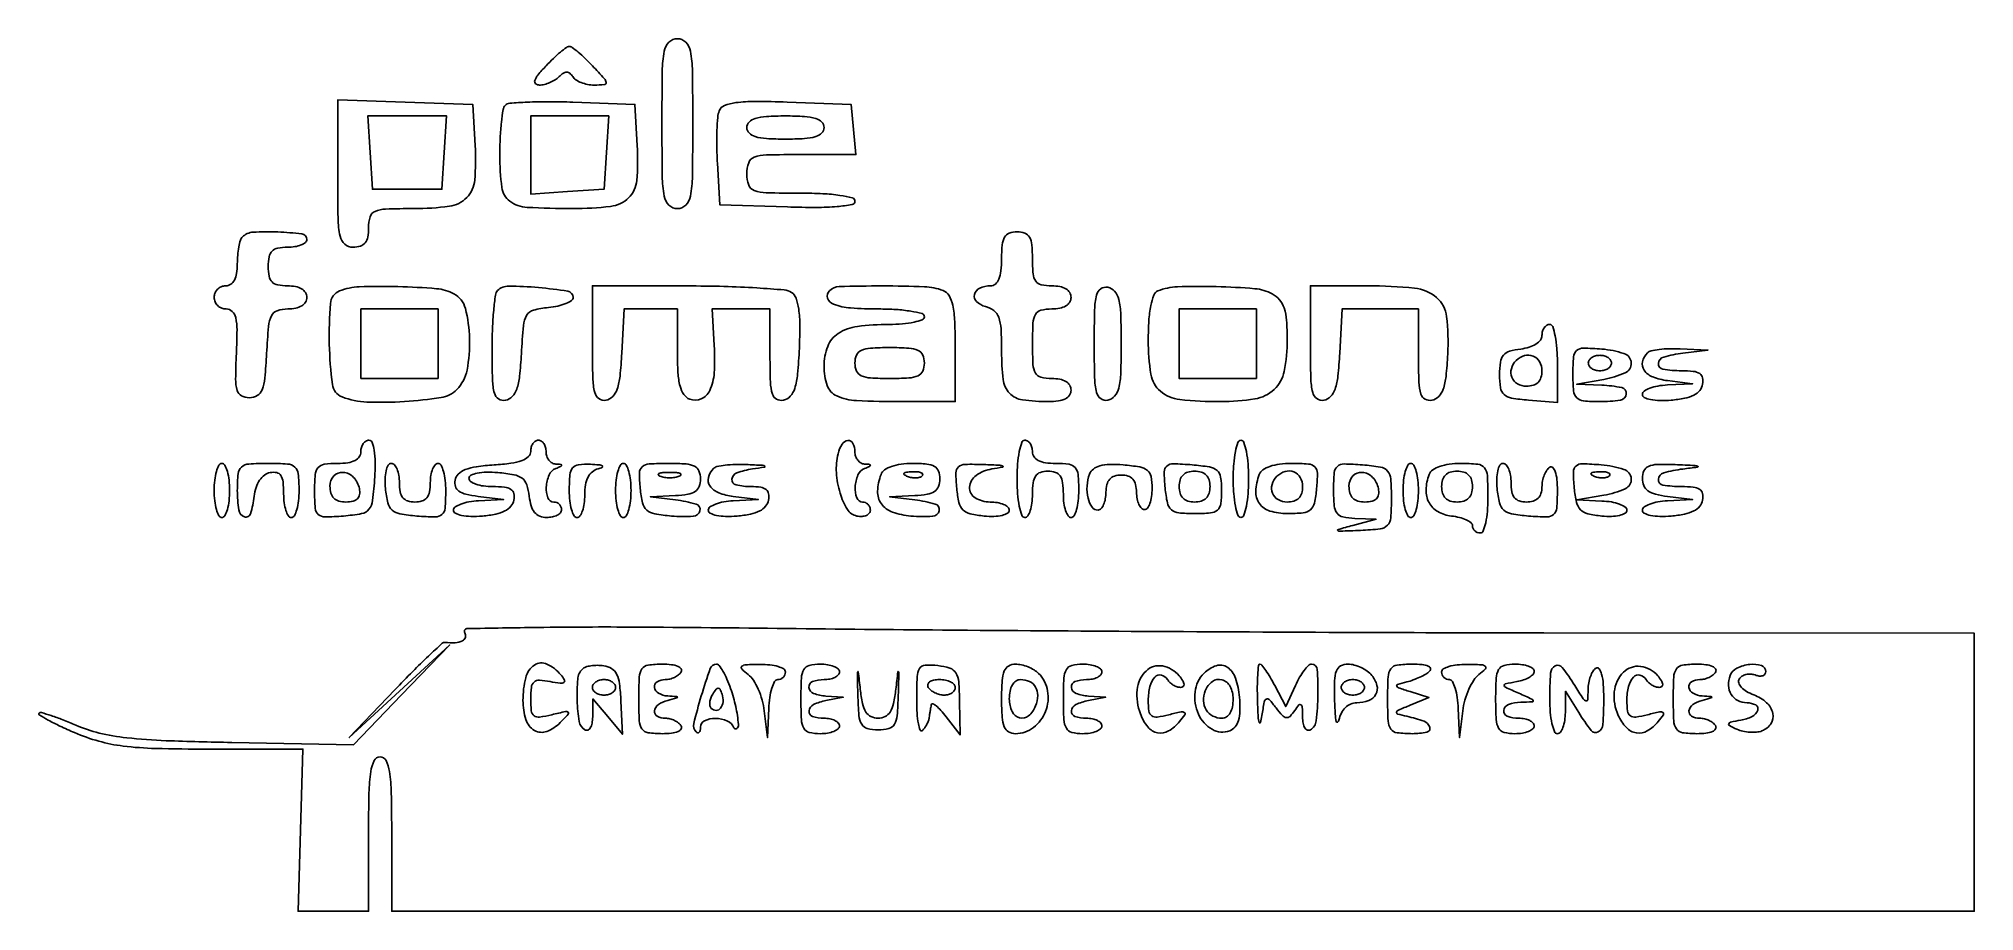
# Model space of a CAD drawing. Extents: x 11 to 262, y 0 to 113.
import ezdxf

# ---------------------------------------------------------------- set-up
doc = ezdxf.new("R2010")
doc.units = 0

msp = doc.modelspace()

# ---------------------------------------------------------------- linework, layer by layer
for points in [[(92, 102, 0.003368), (92.045807, 95.199618, 0.041619), (92.295455, 92.625, 0.151374), (92.904045, 91.456922, 0.200111), (94, 91, 0.200111), (95.095955, 91.456922, 0.151374), (95.704545, 92.625, 0.041619), (95.954193, 95.199618, 0.003368), (96, 102, 0.003368), (95.954193, 108.800382, 0.041619), (95.704545, 111.375, 0.151374), (95.095955, 112.543078, 0.200111), (94, 113, 0.200111), (92.904045, 112.543078, 0.151374), (92.295455, 111.375, 0.041619), (92.045807, 108.800382, 0.003368)], [(77, 109.5, 0.015075), (75.93749, 108.298395, 0.089604), (75.526342, 107.572184, 0.312967), (75.635745, 107.177175, 0.175259), (76.125686, 107, 0.061343), (76.769669, 107.079306, 0.039098), (77.486265, 107.319345, 0.038889), (78.162928, 107.670866, 0.057197), (78.687132, 108.087132, -0.047458), (79.231562, 108.536977, -0.150038), (79.678773, 108.674265, -0.181024), (80.072821, 108.526767, -0.075363), (80.446149, 108.087132, 0.111613), (80.855271, 107.670148, 0.05022), (81.542036, 107.319345, 0.046269), (82.374344, 107.08053, 0.046772), (83.233331, 107, 0.019874), (84.54402, 107.052119, 0.418196), (84.771811, 107.323043, 0.162004), (84.557213, 107.811067, 0.004673), (83, 109.5, 0.01285), (82.05292, 110.457575, 0.01762), (81.149941, 111.265625, 0.014444), (80.370617, 111.877805, 0.160602), (80, 112, 0.160602), (79.629383, 111.877805, 0.014444), (78.850059, 111.265625, 0.01762), (77.94708, 110.457575, 0.01285)], [(50, 95.538933, 0.004123), (50.048039, 89.712639, 0.047582), (50.302417, 87.442367, 0.163976), (50.912216, 86.405727, 0.180422), (52, 86, 0.07578), (52.935258, 86.142566, 0.149477), (53.55, 86.5625, 0.124434), (53.893532, 87.317234, 0.044917), (54, 88.5, -0.071623), (54.206547, 89.934518, -0.22431), (54.837756, 90.643663, -0.093186), (56.204318, 90.94399, -0.007624), (59.877555, 91, 0.032816), (64.473362, 91.301954, 0.168872), (66.719787, 92.431222, 0.173544), (67.747047, 94.690508, 0.035074), (67.805075, 99.168824), (67.5, 104.5), (58.75, 104.788933), (50, 105.077866)], [(71.703816, 104.370483, 0.158083), (71.426706, 103.827415, 0.01231), (71.206746, 102.191299, 0.01584), (71.051266, 100.185088, 0.011418), (71, 97.940322, 0.030982), (71.261257, 93.728146, 0.206335), (72.302024, 91.955296, 0.145853), (74.529156, 91.159141, 0.013415), (80.459343, 91, 0.029247), (85.359647, 91.286882, 0.165931), (87.684377, 92.397894, 0.179733), (88.742589, 94.6431, 0.035499), (88.805075, 99.168824), (88.5, 104.5), (80.453816, 104.787149, 0.008434), (77.319749, 104.846095, 0.012381), (74.564452, 104.783202, 0.007766), (72.286747, 104.639255, 0.17855)], [(99.427436, 103.671498, 0.071804), (99.233926, 102.818352, 0.011301), (99.135457, 101.095148, 0.012353), (99.11541, 99.044271, 0.010507), (99.193204, 96.880801), (99.5, 91.5), (108.25, 91.211067, 0.00848), (111.98604, 91.151104, 0.021152), (114.714001, 91.269049, 0.02115), (116.623525, 91.51442, 0.365228), (117, 91.961067, 0.343827), (116.661805, 92.394737, 0.024704), (115.065579, 92.712895, 0.024728), (112.843917, 92.931089, 0.012114), (110, 93, -0.005599), (105.514401, 93.050231, -0.080329), (103.95, 93.339286, -0.227859), (103.241714, 94.055682, -0.0831), (103, 95.5, -0.083762), (103.243729, 96.944683, -0.227915), (103.956336, 97.661515, -0.0797), (105.531864, 97.950031, -0.005513), (110.063358, 98), (117.126717, 98), (116.813358, 101.25), (116.5, 104.5), (108.234232, 104.790697, 0.007562), (104.060794, 104.874303, 0.03284), (101.591416, 104.724103, 0.060094), (100.106411, 104.35053, 0.212593)], [(113, 101.5, -0.200296), (112.704941, 100.79299, -0.122766), (111.916667, 100.325, -0.058865), (110.460489, 100.069243, -0.014068), (108, 100, -0.014068), (105.539511, 100.069243, -0.058865), (104.083333, 100.325, -0.122766), (103.295059, 100.79299, -0.200296), (103, 101.5, -0.200296), (103.295059, 102.20701, -0.122766), (104.083333, 102.675, -0.058865), (105.539511, 102.930757, -0.014068), (108, 103, -0.014068), (110.460489, 102.930757, -0.058865), (111.916667, 102.675, -0.122766), (112.704941, 102.20701, -0.200296)], [(37.666667, 87.333333, 0.12431), (37.408273, 86.900353, 0.025624), (37.195833, 86.030208, 0.025482), (37.048954, 84.96693, 0.021582), (37, 83.833333, -0.037322), (36.908154, 82.604587, -0.084621), (36.617647, 81.722222, -0.124534), (36.140475, 81.194028, -0.148148), (35.5, 81, 0.099038), (34.927543, 80.885486, 0.097945), (34.440625, 80.559375, 0.097945), (34.114514, 80.072457, 0.099038), (34, 79.5, 0.103967), (34.120312, 78.927645, 0.098974), (34.461922, 78.440625, 0.09671), (34.97226, 78.114245, 0.094319), (35.572501, 78, -0.196866), (36.335313, 77.687547, -0.143449), (36.786248, 76.878196, -0.05758), (36.959165, 75.288287, -0.009898), (36.87865, 72.25, 0.00843), (36.780436, 68.91364, 0.074243), (36.979482, 67.455256, 0.198899), (37.536816, 66.761142, 0.126059), (38.556149, 66.5, 0.135381), (39.573547, 66.780616, 0.166642), (40.206067, 67.528082, 0.069908), (40.568055, 69.057165, 0.010189), (40.799904, 72.25, -0.008804), (41.043611, 75.739968, -0.089936), (41.424136, 77.132687, -0.205726), (42.165509, 77.781479, -0.078437), (43.549904, 78, 0.048995), (44.565701, 78.099778, 0.088614), (45.341651, 78.403055, 0.117293), (45.824615, 78.883589, 0.139495), (46, 79.5, 0.140575), (45.822179, 80.11998, 0.118484), (45.333333, 80.6, 0.088208), (44.543379, 80.90137, 0.04716), (43.5, 81, -0.045527), (42.231486, 81.115743, -0.152009), (41.5, 81.5, -0.152009), (41.115743, 82.231486, -0.045527), (41, 83.5, -0.045527), (41.115743, 84.768514, -0.152009), (41.5, 85.5, -0.152009), (42.231486, 85.884257, -0.045527), (43.5, 86, 0.038131), (44.457356, 86.073116, 0.057076), (45.265625, 86.29375, 0.074992), (45.817169, 86.617064, 0.226478), (46, 87, 0.377276), (45.370796, 87.715187, 0.021944), (42.231565, 87.979059, 0.024868), (39.033881, 87.947891, 0.183501)], [(136, 84.5, -0.026079), (135.918056, 82.929992, -0.071689), (135.647073, 81.857224, -0.120165), (135.190992, 81.231359, -0.177291), (134.559017, 81, 0.10666), (133.169057, 80.700082, 0.230131), (132.486541, 79.878794, 0.269931), (132.760615, 78.947802, 0.126016), (133.899384, 78.316061, -0.09932), (134.993386, 77.782503, -0.14423), (135.624443, 76.921615, -0.074063), (135.92625, 75.41895, -0.012589), (136, 72.490357, 0.029338), (136.213188, 68.860199, 0.160249), (137.03117, 67.100444, 0.171432), (138.700417, 66.234974, 0.034704), (142.081787, 66, 0.035349), (143.358016, 66.09034, 0.083558), (144.263631, 66.378503, 0.125617), (144.801862, 66.855082, 0.150151), (145, 67.5, 0.140575), (144.822179, 68.11998, 0.118484), (144.333333, 68.6, 0.088208), (143.543379, 68.90137, 0.04716), (142.5, 69, -0.058662), (141.093239, 69.165617, -0.210352), (140.388889, 69.7, -0.114574), (140.068074, 70.820113, -0.012699), (140, 73.5, -0.012699), (140.068074, 76.179887, -0.114574), (140.388889, 77.3, -0.210352), (141.093239, 77.834383, -0.058662), (142.5, 78, 0.04716), (143.543379, 78.09863, 0.088208), (144.333333, 78.4, 0.118484), (144.822179, 78.88002, 0.140575), (145, 79.5, 0.140575), (144.822179, 80.11998, 0.118484), (144.333333, 80.6, 0.088208), (143.543379, 80.90137, 0.04716), (142.5, 81, -0.050766), (141.13778, 81.138668, -0.189121), (140.428571, 81.6, -0.13443), (140.084309, 82.534425, -0.021436), (140, 84.5, 0.022514), (139.917816, 86.32428, 0.10769), (139.607143, 87.3125, 0.177212), (139.002462, 87.822713, 0.087745), (138, 88, 0.087745), (136.997538, 87.822713, 0.177212), (136.392857, 87.3125, 0.10769), (136.082184, 86.32428, 0.022514)], [(50.25, 80.337719, 0.284456), (49.059799, 78.715561, 0.025727), (48.916464, 73.463143, 0.025842), (49.314864, 68.219511, 0.27592), (50.581787, 66.606989, 0.081877), (53.780594, 65.948503, 0.02613), (58.655152, 66.010024, 0.022641), (63.386952, 66.533311, 0.158811), (65.428571, 67.571429, 0.15048), (66.759687, 70.087099, 0.05436), (67.083814, 74.163509, 0.054494), (66.539507, 78.078439, 0.211149), (65.065741, 79.964816, 0.103195), (62.801687, 80.629938, 0.013728), (57.796592, 80.893544, 0.014563), (52.785732, 80.873702, 0.087836)], [(70.712768, 80.379435, 0.164916), (70.430819, 79.808218, 0.009587), (70.209376, 77.847212, 0.013716), (70.051822, 75.457831, 0.009604), (70, 72.760009, 0.006662), (70.052457, 68.82293, 0.05845), (70.30129, 67.099778, 0.189095), (70.846823, 66.357752, 0.190019), (71.75, 66.186394, 0.155504), (72.620186, 66.657943, 0.109787), (73.202676, 67.614521, 0.056222), (73.570847, 69.292934, 0.012795), (73.79812, 72.199949, -0.008965), (74.055698, 75.854569, -0.110569), (74.476954, 77.1763, -0.19835), (75.349983, 77.84053, -0.040606), (77.29812, 78.19023, 0.029227), (78.524615, 78.381728, 0.043771), (79.559448, 78.702755, 0.052891), (80.285658, 79.093825, 0.247669), (80.5, 79.5, 0.368682), (79.818585, 80.298511, 0.017077), (76.005071, 80.772916, 0.019586), (72.154986, 80.967312, 0.201846)], [(83, 73.426676, 0.005848), (83.050953, 69.07044, 0.053492), (83.296775, 67.194157, 0.180226), (83.842536, 66.385672, 0.204912), (84.75, 66.186394, 0.156356), (85.621488, 66.660526, 0.10964), (86.203903, 67.623548, 0.055818), (86.571826, 69.316498, 0.012571), (86.799904, 72.259718), (87.099808, 78), (90.549904, 78), (94, 78), (94, 72.468615, 0.01423), (94.07745, 69.747728, 0.04952), (94.350122, 68.01259, 0.085243), (94.841975, 66.925552, 0.153541), (95.600925, 66.322898, 0.197335), (97.098379, 66.357729, 0.183923), (98.195521, 67.43595, 0.092255), (98.774971, 69.74054, 0.030352), (98.780772, 73.250622), (98.5, 78.001243), (102.25, 78.000622), (106, 78), (106, 71.926676, 0.008036), (106.054862, 68.513299, 0.066042), (106.308314, 66.982078, 0.199436), (106.852718, 66.32197, 0.170549), (107.75, 66.186719, 0.165401), (108.634394, 66.68849, 0.108183), (109.21343, 67.720369, 0.051784), (109.57376, 69.570432, 0.010437), (109.801843, 72.918985, 0.012529), (109.867246, 75.880729, 0.033654), (109.719352, 77.98224, 0.048248), (109.378404, 79.412831, 0.170412), (108.801843, 80.143629, 0.120888), (107.825236, 80.472307, 0.005513), (104.283979, 80.73131, 0.008928), (100.037804, 80.918801, 0.006255), (95.25, 80.984687), (83, 81)], [(113.693853, 80.36052, 0.286136), (113.470772, 79.399191, 0.225276), (114.232722, 78.61735, 0.070245), (116.443202, 78.134944, 0.018654), (120.059017, 78, -0.015621), (122.349343, 77.928428, -0.026076), (124.264754, 77.707919, -0.024323), (125.698135, 77.39431, -0.338832), (126, 77, -0.312228), (125.731064, 76.611312, -0.036174), (124.658813, 76.29375, -0.033279), (123.184234, 76.072271, -0.02064), (121.434259, 76, 0.032228), (117.321555, 75.73464, 0.111202), (114.828116, 74.823445, 0.160195), (113.474628, 73.153981, 0.091141), (113, 70.571805, 0.083695), (113.419042, 68.085957, 0.205589), (114.642472, 66.744814, 0.095506), (117.198525, 66.132014, 0.011218), (123.081787, 66), (130, 66), (130, 72.893011, 0.009982), (129.930114, 76.393239, 0.042008), (129.670616, 78.477051, 0.0788), (129.190672, 79.732547, 0.172167), (128.418213, 80.393011, 0.082342), (126.004016, 80.88766, 0.009997), (120.572559, 80.984283, 0.00621), (114.952857, 80.902077, 0.191892)], [(148, 73.5, 0.005762), (148.050749, 69.096489, 0.053034), (148.296196, 67.204627, 0.179755), (148.842048, 66.390612, 0.206523), (149.75, 66.190371, 0.170314), (150.641835, 66.710094, 0.11824), (151.175171, 67.759066, 0.050515), (151.437138, 69.701715, 0.008274), (151.5, 73.5, 0.008274), (151.437138, 77.298285, 0.050515), (151.175171, 79.240934, 0.11824), (150.641835, 80.289906, 0.170314), (149.75, 80.809629, 0.206523), (148.842048, 80.609388, 0.179755), (148.296196, 79.795373, 0.053034), (148.050749, 77.903511, 0.005762)], [(156.25, 80.337719, 0.209103), (155.709523, 79.785887, 0.042385), (155.324572, 78.437127, 0.033172), (155.077326, 76.500487, 0.015167), (155, 73.95185, 0.039149), (155.34569, 69.543558, 0.179438), (156.581269, 67.342972, 0.151498), (159.093674, 66.270726, 0.025673), (164.36283, 66, 0.039688), (168.817702, 66.354169, 0.148759), (171.311374, 67.571141, 0.159278), (172.607969, 69.913708, 0.04744), (173, 74.036245, 0.017891), (172.910581, 76.534365, 0.061029), (172.598293, 78.128361, 0.095066), (172.00749, 79.197249, 0.096524), (171.065741, 79.964816, 0.103195), (168.801687, 80.629938, 0.013728), (163.796592, 80.893544, 0.014563), (158.785732, 80.873702, 0.087836)], [(176, 73.426676, 0.005848), (176.050953, 69.07044, 0.053492), (176.296775, 67.194157, 0.180226), (176.842536, 66.385672, 0.204912), (177.75, 66.186394, 0.156356), (178.621488, 66.660526, 0.10964), (179.203903, 67.623548, 0.055818), (179.571826, 69.316498, 0.012571), (179.799904, 72.259718), (180.099808, 78), (185.049904, 78), (190, 78), (190, 71.926676, 0.008037), (190.054868, 68.513391, 0.066037), (190.308327, 66.98207, 0.199387), (190.852728, 66.321819, 0.170556), (191.75, 66.186394, 0.154675), (192.618899, 66.655427, 0.109921), (193.201465, 67.60575, 0.056618), (193.56989, 69.270034, 0.01302), (193.796388, 72.141901, 0.041611), (193.647291, 77.027506, 0.189749), (192.337547, 79.490594, 0.15323), (189.501161, 80.699636, 0.024716), (183.428571, 81), (176, 81)], [(206, 74.566422, -0.167403), (205.798292, 73.980845, -0.085358), (205.21525, 73.45164, -0.067043), (204.331436, 73.043259, -0.046132), (203.25, 72.816422, 0.042092), (201.792364, 72.522927, 0.150028), (201.005535, 72.006675, 0.139442), (200.611553, 71.112943, 0.034539), (200.5, 69.5, 0.036644), (200.626741, 67.772952, 0.177086), (201.088364, 66.921996, 0.140701), (202.057556, 66.461398, 0.020378), (204.25, 66.189635), (208, 65.879269), (208, 70.939635, 0.018604), (207.927803, 72.879344, 0.030183), (207.70625, 74.513518, 0.030858), (207.389969, 75.717961, 0.323722), (207, 76, 0.141966), (206.61866, 75.889499, 0.099733), (206.29375, 75.578887, 0.084571), (206.074875, 75.114381, 0.068006)], [(126, 71, -0.102588), (125.785276, 69.964475, -0.188085), (125.1875, 69.361111, -0.090841), (123.979415, 69.069261, -0.013964), (121.5, 69, -0.013964), (119.020585, 69.069261, -0.090841), (117.8125, 69.361111, -0.188085), (117.214724, 69.964475, -0.102588), (117, 71, -0.102588), (117.214724, 72.035525, -0.188085), (117.8125, 72.638889, -0.090841), (119.020585, 72.930739, -0.013964), (121.5, 73, -0.013964), (123.979415, 72.930739, -0.090841), (125.1875, 72.638889, -0.188085), (125.785276, 72.035525, -0.102588)], [(210, 69.560365, 0.02097), (210.091254, 67.385489, 0.175), (210.495761, 66.504312, 0.178388), (211.36579, 66.093777, 0.021959), (213.5, 66, 0.038202), (216.15957, 66.203501, 0.337314), (216.927044, 66.999104, 0.389741), (216.334294, 67.818059, 0.040156), (213.75, 68.131641), (210.5, 68.263282), (214, 68.881641, 0.060008), (216.77771, 69.724912, 0.314749), (217.562268, 71.015202, 0.306579), (216.623941, 72.227944, 0.058754), (213.75, 72.810365, 0.016266), (211.363296, 72.929913, 0.18497), (210.491523, 72.613383, 0.197739), (210.085176, 71.805979, 0.018958)], [(219.666667, 72.333333, 0.138585), (219.017637, 71.172976, 0.217249), (219.233544, 70.069862, 0.146591), (220.362588, 69.196211, 0.061071), (222.25, 68.723396), (225.5, 68.320074), (222.25, 68.160037, 0.030817), (221.005058, 68.02151, 0.04673), (219.954688, 67.735529, 0.058327), (219.223076, 67.358598, 0.249634), (219, 66.939635, 0.287686), (219.251688, 66.538403, 0.063206), (220.058994, 66.267222, 0.045706), (221.255362, 66.139355, 0.024476), (222.741683, 66.189635, 0.027614), (224.469112, 66.429497, 0.068885), (225.672037, 66.842523, 0.101082), (226.432549, 67.44476, 0.128769), (226.815008, 68.25, 0.098744), (226.806905, 69.097355, 0.201743), (226.435737, 69.634623, 0.117408), (225.606139, 69.922826, 0.025158), (224.073324, 70, -0.041234), (221.66802, 70.1987, -0.388842), (221.082673, 70.946328, -0.315141), (221.767071, 71.778902, -0.037197), (224.25, 72.276604), (227.5, 72.679926), (223.916667, 72.839963, 0.017925), (222.495773, 72.852447, 0.022901), (221.190104, 72.757156, 0.021712), (220.130306, 72.583882, 0.146004)], [(206, 70, -0.072254), (205.873159, 69.126841, -0.124864), (205.5, 68.5, -0.124864), (204.873159, 68.126841, -0.072254), (204, 68, -0.130671), (202.822676, 68.31303, -0.169225), (202.094426, 69.150455, -0.166841), (202.038601, 70.268934, -0.126831), (202.666667, 71.333333, -0.126831), (203.731066, 71.961399, -0.166841), (204.849545, 71.905574, -0.169225), (205.68697, 71.177324, -0.130671)], [(215, 71, -0.148195), (214.884432, 70.618646, -0.098894), (214.559375, 70.29375, -0.082425), (214.073457, 70.074694, -0.064853), (213.5, 70, -0.064853), (212.926543, 70.074694, -0.082425), (212.440625, 70.29375, -0.098894), (212.115568, 70.618646, -0.148195), (212, 71, -0.148195), (212.115568, 71.381354, -0.098894), (212.440625, 71.70625, -0.082425), (212.926543, 71.925306, -0.064853), (213.5, 72, -0.064853), (214.073457, 71.925306, -0.082425), (214.559375, 71.70625, -0.098894), (214.884432, 71.381354, -0.148195)], [(53, 59.5, -0.152103), (52.797909, 58.851045, -0.12651), (52.25, 58.375, -0.082504), (51.322075, 58.088963, -0.033607), (50, 58, 0.03229), (48.255156, 57.8872, 0.187526), (47.460653, 57.453303, 0.155767), (47.086501, 56.546017, 0.020525), (47, 54.439635, 0.018958), (47.085176, 52.194021, 0.197739), (47.491523, 51.386617, 0.18497), (48.363296, 51.070087, 0.016266), (50.75, 51.189635, 0.024505), (53.101137, 51.500787, 0.1806), (54.056894, 52.071004, 0.14075), (54.529234, 53.201214, 0.01303), (54.804791, 56.25, 0.017828), (54.859999, 58.191686, 0.037361), (54.736463, 59.696424, 0.049838), (54.470738, 60.71083, 0.313452), (54.054791, 61, 0.140876), (53.652559, 60.884375, 0.099857), (53.309845, 60.559375, 0.084945), (53.079011, 60.073328, 0.068582)], [(75, 59.554791, -0.210211), (74.705377, 58.884977, -0.09741), (73.877151, 58.379676, -0.054807), (72.443828, 58.02268, -0.017601), (70.258994, 57.804791, 0.018087), (67.972226, 57.574493, 0.059474), (66.506879, 57.191965, 0.101395), (65.626532, 56.619888, 0.152384), (65.198738, 55.817853, 0.126153), (65.249933, 55.011732, 0.163049), (65.688528, 54.419762, 0.095667), (66.614601, 54.007167, 0.026456), (68.189743, 53.72789), (71.5, 53.320074), (68.25, 53.160037, 0.030817), (67.005058, 53.02151, 0.04673), (65.954688, 52.735529, 0.058327), (65.223076, 52.358598, 0.249634), (65, 51.939635, 0.287686), (65.251688, 51.538403, 0.063206), (66.058994, 51.267222, 0.045706), (67.255362, 51.139355, 0.024476), (68.741683, 51.189635, 0.027614), (70.469112, 51.429497, 0.068885), (71.672037, 51.842523, 0.101082), (72.432549, 52.44476, 0.128769), (72.815008, 53.25, 0.098744), (72.806905, 54.097355, 0.201743), (72.435737, 54.634623, 0.117408), (71.606139, 54.922826, 0.025158), (70.073324, 55, -0.032762), (68.896056, 55.077221, -0.050351), (67.902789, 55.311482, -0.065065), (67.216826, 55.653207, -0.249669), (67, 56.060365, -0.287917), (67.252038, 56.461775, -0.063099), (68.060955, 56.732922, -0.045629), (69.259853, 56.860727, -0.024401), (70.75, 56.810365, -0.023371), (72.832767, 56.539534, -0.11782), (73.901075, 56.07445, -0.154447), (74.49207, 55.245157, -0.049574), (74.816422, 53.75, 0.042097), (75.070686, 52.487266, 0.101063), (75.513006, 51.64647, 0.129053), (76.17099, 51.168355, 0.093191), (77.066422, 51, 0.049744), (77.80634, 51.073796, 0.069733), (78.432012, 51.29375, 0.089892), (78.853043, 51.618224, 0.18582), (79, 52, 0.099038), (78.923658, 52.381638, 0.097945), (78.70625, 52.70625, 0.097945), (78.381638, 52.923658, 0.099038), (78, 53, -0.313354), (77.240009, 53.528152, -0.1038), (77.026947, 54.944716, -0.087698), (77.39622, 56.504137, -0.197458), (78.25, 57.337719, 0.009076), (78.909806, 57.617987, 0.295955), (79, 57.757018, 0.382689), (78.903389, 57.864758, 0.011437), (78.25, 57.921053, -0.116386), (77.773019, 58.065889, -0.093931), (77.367188, 58.417434, -0.086824), (77.094381, 58.921074, -0.080979), (77, 59.5, 0.064853), (76.925306, 60.073457, 0.082425), (76.70625, 60.559375, 0.098894), (76.381354, 60.884432, 0.148195), (76, 61, 0.143065), (75.618659, 60.888607, 0.099602), (75.29375, 60.57547, 0.084192), (75.074842, 60.107215, 0.067432)], [(114.816962, 59.25, 0.073847), (114.605058, 56.795503, 0.05824), (115.076916, 54.167484, 0.063542), (116.028535, 52.041788, 0.211238), (117.257705, 51.188887, 0.058512), (117.924309, 51.139895, 0.089497), (118.488201, 51.267204, 0.119723), (118.86201, 51.544869, 0.175162), (119, 51.926676, 0.092041), (118.92393, 52.336415, 0.096023), (118.70625, 52.684711, 0.099407), (118.381539, 52.917795, 0.106506), (118, 53, -0.313354), (117.240009, 53.528152, -0.1038), (117.026947, 54.944716, -0.087698), (117.39622, 56.504137, -0.197458), (118.25, 57.337719, 0.009076), (118.909806, 57.617987, 0.295955), (119, 57.757018, 0.382689), (118.903389, 57.864758, 0.011437), (118.25, 57.921053, -0.116386), (117.773019, 58.065889, -0.093931), (117.367188, 58.417434, -0.086824), (117.094381, 58.921074, -0.080979), (117, 59.5, 0.112611), (116.749665, 60.597409, 0.319298), (116.099158, 60.956262, 0.227639), (115.330182, 60.472359, 0.082166)], [(138, 56, 0.01883), (138.072205, 54.083446, 0.03053), (138.29375, 52.46875, 0.031449), (138.610183, 51.280551, 0.322437), (139, 51, 0.254951), (139.384262, 51.209557, 0.06271), (139.70625, 51.88125, 0.048861), (139.927234, 52.850749, 0.031626), (140, 54, -0.030703), (140.092253, 55.500917, -0.116834), (140.416667, 56.375, -0.166173), (141.024683, 56.840542, -0.081208), (142, 57, -0.081208), (142.975317, 56.840542, -0.166173), (143.583333, 56.375, -0.116834), (143.907747, 55.500917, -0.030703), (144, 54, 0.031626), (144.072766, 52.850749, 0.048861), (144.29375, 51.88125, 0.06271), (144.615738, 51.209557, 0.254951), (145, 51, 0.277684), (145.385692, 51.232098, 0.052312), (145.70625, 52.028125, 0.042582), (145.927458, 53.158889, 0.027026), (146, 54.5, 0.021354), (145.911937, 56.561026, 0.157079), (145.535714, 57.458333, 0.185552), (144.739808, 57.888231, 0.032088), (143, 58, -0.033607), (141.677925, 58.088963, -0.082504), (140.75, 58.375, -0.12651), (140.202091, 58.851045, -0.152103), (140, 59.5, 0.064853), (139.925306, 60.073457, 0.082425), (139.70625, 60.559375, 0.098894), (139.381354, 60.884432, 0.148195), (139, 61, 0.322437), (138.610183, 60.719449, 0.031449), (138.29375, 59.53125, 0.03053), (138.072205, 57.916554, 0.01883)], [(166, 56, 0.01883), (166.072205, 54.083446, 0.03053), (166.29375, 52.46875, 0.031449), (166.610183, 51.280551, 0.322437), (167, 51, 0.322437), (167.389817, 51.280551, 0.031449), (167.70625, 52.46875, 0.03053), (167.927795, 54.083446, 0.01883), (168, 56, 0.01883), (167.927795, 57.916554, 0.03053), (167.70625, 59.53125, 0.031449), (167.389817, 60.719449, 0.322437), (167, 61, 0.322437), (166.610183, 60.719449, 0.031449), (166.29375, 59.53125, 0.03053), (166.072205, 57.916554, 0.01883)], [(34, 54.5, 0.027026), (34.072542, 53.158889, 0.042582), (34.29375, 52.028125, 0.052312), (34.614308, 51.232098, 0.277684), (35, 51, 0.277684), (35.385692, 51.232098, 0.052312), (35.70625, 52.028125, 0.042582), (35.927458, 53.158889, 0.027026), (36, 54.5, 0.027026), (35.927458, 55.841111, 0.042582), (35.70625, 56.971875, 0.052312), (35.385692, 57.767902, 0.277684), (35, 58, 0.277684), (34.614308, 57.767902, 0.052312), (34.29375, 56.971875, 0.042582), (34.072542, 55.841111, 0.027026)], [(37, 54.5, 0.036899), (37.1871, 51.968137, 0.279161), (37.919968, 51.083762, 0.425443), (38.713573, 51.48703, 0.045343), (39.183578, 53.741449, -0.050305), (39.433018, 54.88131, -0.069105), (39.892551, 55.823094, -0.081487), (40.516482, 56.486746, -0.117082), (41.25, 56.814774, -0.098731), (42.097382, 56.806801, -0.201779), (42.634642, 56.435725, -0.117421), (42.922834, 55.60619, -0.025155), (43, 54.073324, 0.030856), (43.072727, 52.895935, 0.047835), (43.29375, 51.902789, 0.061061), (43.615532, 51.213111, 0.258614), (44, 51, 0.277684), (44.385692, 51.232098, 0.052312), (44.70625, 52.028125, 0.042582), (44.927458, 53.158889, 0.027026), (45, 54.5, 0.022778), (44.900863, 56.675038, 0.192545), (44.464286, 57.53125, 0.165362), (43.521028, 57.920164, 0.01583), (41, 58, 0.01583), (38.478972, 57.920164, 0.165362), (37.535714, 57.53125, 0.192545), (37.099137, 56.675038, 0.022778)], [(56.186642, 54.75, 0.032999), (56.492335, 52.880663, 0.157075), (57.041759, 51.96341, 0.137093), (58.067229, 51.471804, 0.022995), (60.25, 51.189635, 0.016266), (62.636704, 51.070087, 0.18497), (63.508477, 51.386617, 0.197739), (63.914824, 52.194021, 0.018958), (64, 54.439635, 0.02656), (63.92748, 55.803908, 0.041925), (63.70625, 56.954143, 0.05119), (63.385867, 57.765436, 0.280098), (63, 58, 0.226478), (62.617064, 57.817169, 0.074992), (62.29375, 57.265625, 0.057076), (62.073116, 56.457356, 0.038131), (62, 55.5, -0.044917), (61.893532, 54.317234, -0.124434), (61.55, 53.5625, -0.149477), (60.935258, 53.142566, -0.07578), (60, 53, -0.07578), (59.064742, 53.142566, -0.149477), (58.45, 53.5625, -0.124434), (58.106468, 54.317234, -0.044917), (58, 55.5, 0.040624), (57.922101, 56.457213, 0.060011), (57.687638, 57.265625, 0.078918), (57.343465, 57.814992, 0.216704), (56.936642, 58, 0.272062), (56.545163, 57.76996, 0.070483), (56.271648, 57.059583, 0.051008), (56.14038, 56.01383, 0.029775)], [(80, 54.5, 0.027026), (80.072542, 53.158889, 0.042582), (80.29375, 52.028125, 0.052312), (80.614308, 51.232098, 0.277684), (81, 51, 0.251165), (81.384058, 51.205914, 0.064401), (81.70625, 51.859711, 0.049928), (81.927192, 52.805563, 0.032437), (82, 53.926676, -0.040922), (82.107396, 55.236676, -0.078578), (82.438552, 56.234529, -0.100426), (82.990525, 56.920682, -0.109828), (83.75, 57.310674, 0.049066), (84.282394, 57.507227, 0.602595), (84.28821, 57.676084, 0.109045), (83.849555, 57.813383, 0.010989), (82.75, 57.883999, 0.038135), (81.183807, 57.83061, 0.197012), (80.438143, 57.423882, 0.151528), (80.08243, 56.537509, 0.02022)], [(86, 54.5, 0.027026), (86.072542, 53.158889, 0.042582), (86.29375, 52.028125, 0.052312), (86.614308, 51.232098, 0.277684), (87, 51, 0.277684), (87.385692, 51.232098, 0.052312), (87.70625, 52.028125, 0.042582), (87.927458, 53.158889, 0.027026), (88, 54.5, 0.027026), (87.927458, 55.841111, 0.042582), (87.70625, 56.971875, 0.052312), (87.385692, 57.767902, 0.277684), (87, 58, 0.277684), (86.614308, 57.767902, 0.052312), (86.29375, 56.971875, 0.042582), (86.072542, 55.841111, 0.027026)], [(89.186642, 54.75, 0.032999), (89.492335, 52.880663, 0.157075), (90.041759, 51.96341, 0.137093), (91.067229, 51.471804, 0.022995), (93.25, 51.189635, 0.034944), (96.055739, 51.153956, 0.330974), (96.923323, 51.879382, 0.403297), (96.41634, 52.741615, 0.037292), (93.75, 53.276604), (90.5, 53.679926), (93.75, 53.839963, 0.028006), (95.378248, 54.011891, 0.10675), (96.323745, 54.382856, 0.159285), (96.825171, 55.017994, 0.088322), (97, 56, 0.095907), (96.801837, 57.023595, 0.184798), (96.24208, 57.626949, 0.09778), (95.12902, 57.925969, 0.016879), (92.936642, 58, 0.013333), (90.34911, 57.93099, 0.16671), (89.45327, 57.569322, 0.217115), (89.090697, 56.776896, 0.024415)], [(98.666667, 57.333333, 0.138585), (98.017637, 56.172976, 0.217249), (98.233544, 55.069862, 0.146591), (99.362588, 54.196211, 0.061071), (101.25, 53.723396), (104.5, 53.320074), (101.25, 53.160037, 0.030817), (100.005058, 53.02151, 0.04673), (98.954688, 52.735529, 0.058327), (98.223076, 52.358598, 0.249634), (98, 51.939635, 0.287686), (98.251688, 51.538403, 0.063206), (99.058994, 51.267222, 0.045706), (100.255362, 51.139355, 0.024476), (101.741683, 51.189635, 0.027614), (103.469112, 51.429497, 0.068885), (104.672037, 51.842523, 0.101082), (105.432549, 52.44476, 0.128769), (105.815008, 53.25, 0.08851), (105.823837, 54.073041, 0.18769), (105.502917, 54.612206, 0.130947), (104.796208, 54.91302, 0.035518), (103.573324, 55, -0.055173), (101.607498, 55.217585, -0.372849), (101.070208, 55.94443, -0.295993), (101.699972, 56.768113, -0.048071), (103.75, 57.283746, 0.00377), (105.31037, 57.532171, 0.676527), (105.336489, 57.651329, 0.137958), (105.027437, 57.754703, 0.001704), (102.916667, 57.850168, 0.017879), (101.495774, 57.858744, 0.022828), (100.190104, 57.760153, 0.021632), (99.130257, 57.584469, 0.145481)], [(120.384042, 56.558413, 0.081373), (119.938275, 54.403891, 0.168243), (120.426636, 52.777648, 0.152941), (121.865682, 51.701355, 0.064057), (124.258317, 51.189635, 0.035033), (127.05932, 51.154002, 0.331973), (127.923487, 51.879472, 0.402174), (127.414248, 52.741905, 0.037315), (124.75, 53.276604), (121.5, 53.679926), (124.75, 53.839963, 0.028006), (126.378248, 54.011891, 0.10675), (127.323745, 54.382856, 0.159285), (127.825171, 55.017994, 0.088322), (128, 56, 0.088181), (127.821569, 57.003861, 0.177755), (127.308577, 57.608412, 0.107116), (126.313314, 57.918346, 0.022121), (124.468615, 58, 0.032402), (122.978967, 57.903364, 0.052479), (121.745453, 57.608782, 0.066648), (120.849538, 57.150997, 0.150855)], [(130.186642, 54.75, 0.032293), (130.480033, 52.939866, 0.14096), (131, 52, 0.14096), (131.939866, 51.480033, 0.032293), (133.75, 51.186642, 0.029775), (135.01383, 51.14038, 0.051008), (136.059583, 51.271648, 0.070483), (136.76996, 51.545163, 0.272062), (137, 51.936642, 0.216704), (136.814992, 52.343465, 0.078918), (136.265625, 52.687638, 0.060011), (135.457213, 52.922101, 0.040624), (134.5, 53, -0.140518), (132.566121, 53.554437, -0.27425), (131.854581, 54.931099, -0.22705), (132.694483, 56.451059, -0.117815), (134.75, 57.283746, 0.006672), (136.142497, 57.51374, 0.712067), (136.163327, 57.646009, 0.110561), (135.754304, 57.758864, 0.002429), (133.686642, 57.850168, 0.014496), (131.269531, 57.875021, 0.178404), (130.424798, 57.54563, 0.216431), (130.082321, 56.777938, 0.022366)], [(147.40739, 56.619258, 0.075273), (147.069146, 55.078813, 0.074192), (147.199327, 53.499262, 0.095064), (147.718997, 52.335275, 0.262531), (148.5, 51.960067, 0.199167), (148.884146, 52.149821, 0.075703), (149.211802, 52.663626, 0.059575), (149.43815, 53.401734, 0.04255), (149.518901, 54.262888, -0.057368), (149.643605, 55.271132, -0.122383), (150.004651, 55.962566, -0.135122), (150.619204, 56.362922, -0.07735), (151.5, 56.5, -0.07735), (152.380796, 56.362922, -0.135122), (152.995349, 55.962566, -0.122383), (153.356395, 55.271132, -0.057368), (153.481099, 54.262888, 0.042703), (153.561757, 53.405534, 0.061593), (153.788198, 52.679142, 0.080074), (154.116134, 52.184049, 0.206116), (154.5, 52.012888, 0.243568), (154.883495, 52.205257, 0.069547), (155.20625, 52.811598, 0.053044), (155.427107, 53.6976, 0.034591), (155.5, 54.75, 0.04564), (155.359231, 56.288952, 0.17806), (154.880102, 57.097655, 0.130572), (153.889436, 57.54462, 0.02041), (151.741963, 57.810844, 0.024427), (149.988033, 57.869942, 0.063363), (148.738444, 57.691656, 0.095996), (147.899886, 57.276526, 0.139214)], [(157.181836, 54.814429, 0.02781), (157.476572, 52.881379, 0.163687), (157.98909, 52.009471, 0.155541), (158.939187, 51.600722, 0.024423), (161, 51.5, 0.021354), (163.061026, 51.588063, 0.157079), (163.958333, 51.964286, 0.185552), (164.388231, 52.760192, 0.032088), (164.5, 54.5, 0.036926), (164.371917, 56.231957, 0.178941), (163.905617, 57.081931, 0.1395), (162.924583, 57.541004, 0.019578), (160.681836, 57.814429, 0.013428), (158.222634, 57.950587, 0.186385), (157.39904, 57.659173, 0.22315), (157.064311, 56.915749, 0.019917)], [(169.384042, 56.558413, 0.078015), (168.923814, 54.406487, 0.170984), (169.389154, 52.81056, 0.166017), (170.76663, 51.828501, 0.072709), (173.013695, 51.5, 0.024561), (175.055901, 51.600377, 0.15353), (176.00646, 52.005525, 0.164115), (176.520429, 52.867091, 0.029116), (176.813358, 54.75, 0.023078), (176.913086, 56.743963, 0.201156), (176.580507, 57.545768, 0.179312), (175.752461, 57.921266, 0.017723), (173.531974, 58, 0.031403), (172.008362, 57.904213, 0.052276), (170.757396, 57.611271, 0.067012), (169.853579, 57.154084, 0.151712)], [(179, 54.560365, 0.021579), (179.088182, 52.518071, 0.139808), (179.451406, 51.565004, 0.181573), (180.212559, 51.077525, 0.041875), (181.75, 50.881685), (184.5, 50.76337), (181.5, 49.962089, 0.002507), (179.578266, 49.438469, 0.650595), (179.55901, 49.307689, 0.151435), (179.86702, 49.224825, 0.001148), (182.5, 49.330404, 0.017182), (185.05318, 49.526705, 0.175535), (185.9894, 49.988951, 0.175714), (186.411901, 50.943327, 0.017224), (186.5, 53.5, 0.017877), (186.410315, 56.00759, 0.162531), (185.996227, 57.004337, 0.173702), (185.079051, 57.518373, 0.021075), (182.75, 57.810365, 0.016266), (180.363296, 57.929913, 0.18497), (179.491523, 57.613383, 0.197739), (179.085176, 56.805979, 0.018958)], [(188, 54.5, 0.027026), (188.072542, 53.158889, 0.042582), (188.29375, 52.028125, 0.052312), (188.614308, 51.232098, 0.277684), (189, 51, 0.277684), (189.385692, 51.232098, 0.052312), (189.70625, 52.028125, 0.042582), (189.927458, 53.158889, 0.027026), (190, 54.5, 0.027026), (189.927458, 55.841111, 0.042582), (189.70625, 56.971875, 0.052312), (189.385692, 57.767902, 0.277684), (189, 58, 0.277684), (188.614308, 57.767902, 0.052312), (188.29375, 56.971875, 0.042582), (188.072542, 55.841111, 0.027026)], [(191.384042, 56.558413, 0.082989), (190.983197, 54.589162, 0.132343), (191.369079, 52.92573, 0.141581), (192.50922, 51.755552, 0.100889), (194.258551, 51.183578, -0.031763), (195.308492, 50.994236, -0.046503), (196.194699, 50.685866, -0.05686), (196.812266, 50.314502, -0.233036), (197, 49.933578, 0.106285), (197.076582, 49.577379, 0.099372), (197.29375, 49.274238, 0.096084), (197.618255, 49.071025, 0.092235), (198, 49, 0.31052), (198.388512, 49.267028, 0.036969), (198.70625, 50.321875, 0.033738), (198.927717, 51.775243, 0.020945), (199, 53.5, 0.012021), (198.929722, 56.422737, 0.15556), (198.553812, 57.431428, 0.205781), (197.703769, 57.895285, 0.023412), (195.468615, 58, 0.032402), (193.978967, 57.903364, 0.052479), (192.745453, 57.608782, 0.066648), (191.849538, 57.150997, 0.150855)], [(200.186642, 54.75, 0.032999), (200.492335, 52.880663, 0.157075), (201.041759, 51.96341, 0.137093), (202.067229, 51.471804, 0.022995), (204.25, 51.189635, 0.016334), (206.643183, 51.070089, 0.187206), (207.512416, 51.390225, 0.196218), (207.916528, 52.205309, 0.018193), (208, 54.498652, 0.022524), (207.935363, 55.932796, 0.057949), (207.723617, 56.946883, 0.122954), (207.398167, 57.458794, 0.340681), (207, 57.5, 0.111412), (206.616444, 57.123976, 0.050262), (206.29375, 56.49335, 0.046318), (206.074077, 55.729296, 0.046881), (206, 54.940983, -0.077002), (205.870271, 54.103605, -0.12387), (205.492399, 53.492623, -0.121293), (204.863653, 53.12506, -0.072026), (204, 53, -0.07578), (203.064742, 53.142566, -0.149477), (202.45, 53.5625, -0.124434), (202.106468, 54.317234, -0.044917), (202, 55.5, 0.040624), (201.922101, 56.457213, 0.060011), (201.687638, 57.265625, 0.078918), (201.343465, 57.814992, 0.216704), (200.936642, 58, 0.272062), (200.545163, 57.76996, 0.070483), (200.271648, 57.059583, 0.051008), (200.14038, 56.01383, 0.029775)], [(210.181836, 54.814429, 0.030869), (210.47656, 52.957682, 0.140406), (210.994213, 52.005884, 0.142952), (211.931849, 51.481774, 0.032412), (213.75, 51.186642, 0.029775), (215.01383, 51.14038, 0.051008), (216.059583, 51.271648, 0.070483), (216.76996, 51.545163, 0.272062), (217, 51.936642, 0.250714), (216.776287, 52.354749, 0.05903), (216.045312, 52.726308, 0.047072), (214.994957, 53.003785, 0.030939), (213.75, 53.131641), (210.5, 53.263282), (214, 53.881641, 0.059693), (216.794809, 54.728186, 0.319821), (217.565474, 56.018656, 0.30362), (216.603114, 57.232684, 0.057264), (213.681836, 57.814429, 0.013428), (211.222634, 57.950587, 0.186385), (210.39904, 57.659173, 0.22315), (210.064311, 56.915749, 0.019917)], [(219, 56.063358, 0.100783), (219.189458, 55.132978, 0.1371), (219.721605, 54.467164, 0.094495), (220.6923, 54.015404, 0.030931), (222.25, 53.723396), (225.5, 53.320074), (222.25, 53.160037, 0.030817), (221.005058, 53.02151, 0.04673), (219.954688, 52.735529, 0.058327), (219.223076, 52.358598, 0.249634), (219, 51.939635, 0.287686), (219.251688, 51.538403, 0.063206), (220.058994, 51.267222, 0.045706), (221.255362, 51.139355, 0.024476), (222.741683, 51.189635, 0.027614), (224.469112, 51.429497, 0.068885), (225.672037, 51.842523, 0.101082), (226.432549, 52.44476, 0.128769), (226.815008, 53.25, 0.098744), (226.806905, 54.097355, 0.201743), (226.435737, 54.634623, 0.117408), (225.606139, 54.922826, 0.025158), (224.073324, 55, -0.041234), (221.66802, 55.1987, -0.388842), (221.082673, 55.946328, -0.315141), (221.767071, 56.778902, -0.037197), (224.25, 57.276604, 0.002653), (226.166413, 57.524759, 0.719386), (226.188009, 57.637368, 0.118219), (225.841014, 57.736282, 0.001178), (223.25, 57.839963, 0.014706), (220.92563, 57.859091, 0.093967), (219.777971, 57.616199, 0.193475), (219.205815, 57.05225, 0.10296)], [(52.811841, 54.738516, -0.081073), (52.83397, 53.961175, -0.164476), (52.565907, 53.419258, -0.142094), (51.988401, 53.101437, -0.055256), (51.073324, 53, -0.067185), (50.143857, 53.125458, -0.12999), (49.5, 53.5, -0.12999), (49.125458, 54.143857, -0.067185), (49, 55.073324, -0.188778), (49.511028, 56.378606, -0.232055), (50.717666, 56.844438, -0.183129), (52.06416, 56.194252, -0.143076)], [(94.25, 56.337719, -0.057986), (93.679992, 56.181385, -0.037979), (93, 56.12966, -0.037979), (92.320008, 56.181385, -0.057986), (91.75, 56.337719, -0.174857), (91.540618, 56.525001, -0.447206), (91.601562, 56.693942, -0.078554), (92.10856, 56.810911, -0.017491), (93, 56.842105, -0.017491), (93.89144, 56.810911, -0.078554), (94.398438, 56.693942, -0.447206), (94.459382, 56.525001, -0.174857)], [(125.729167, 56.395833, -0.126455), (125.402231, 56.202593, -0.060344), (124.916927, 56.123424, -0.05415), (124.359369, 56.160852, -0.051402), (123.8125, 56.316886, -0.054073), (123.395823, 56.538436, -0.470617), (123.37858, 56.720685, -0.168741), (123.670344, 56.862007, -0.018894), (124.416667, 56.921053, -0.028489), (125.112848, 56.910055, -0.077125), (125.592839, 56.799335, -0.208169), (125.77538, 56.614691, -0.296942)], [(163, 55, -0.072254), (162.873159, 54.126841, -0.124864), (162.5, 53.5, -0.124864), (161.873159, 53.126841, -0.072254), (161, 53, -0.072254), (160.126841, 53.126841, -0.124864), (159.5, 53.5, -0.124864), (159.126841, 54.126841, -0.072254), (159, 55, -0.072254), (159.126841, 55.873159, -0.124864), (159.5, 56.5, -0.124864), (160.126841, 56.873159, -0.072254), (161, 57, -0.072254), (161.873159, 56.873159, -0.124864), (162.5, 56.5, -0.124864), (162.873159, 55.873159, -0.072254)], [(175, 55, -0.072254), (174.873159, 54.126841, -0.124864), (174.5, 53.5, -0.124864), (173.873159, 53.126841, -0.072254), (173, 53, -0.130671), (171.822676, 53.31303, -0.169225), (171.094426, 54.150455, -0.166841), (171.038601, 55.268934, -0.126831), (171.666667, 56.333333, -0.126831), (172.731066, 56.961399, -0.166841), (173.849545, 56.905574, -0.169225), (174.68697, 56.177324, -0.130671)], [(184.811841, 54.738516, -0.081073), (184.83397, 53.961175, -0.164476), (184.565907, 53.419258, -0.142094), (183.988401, 53.101437, -0.055256), (183.073324, 53, -0.067185), (182.143857, 53.125458, -0.12999), (181.5, 53.5, -0.12999), (181.125458, 54.143857, -0.067185), (181, 55.073324, -0.188778), (181.511028, 56.378606, -0.232055), (182.717666, 56.844438, -0.183129), (184.06416, 56.194252, -0.143076)], [(197, 55, -0.072254), (196.873159, 54.126841, -0.124864), (196.5, 53.5, -0.124864), (195.873159, 53.126841, -0.072254), (195, 53, -0.072254), (194.126841, 53.126841, -0.124864), (193.5, 53.5, -0.124864), (193.126841, 54.126841, -0.072254), (193, 55, -0.072254), (193.126841, 55.873159, -0.124864), (193.5, 56.5, -0.124864), (194.126841, 56.873159, -0.072254), (195, 57, -0.072254), (195.873159, 56.873159, -0.124864), (196.5, 56.5, -0.124864), (196.873159, 55.873159, -0.072254)], [(214.729167, 56.395833, -0.126455), (214.402231, 56.202593, -0.060344), (213.916927, 56.123424, -0.05415), (213.359369, 56.160852, -0.051402), (212.8125, 56.316886, -0.054073), (212.395823, 56.538436, -0.470617), (212.37858, 56.720685, -0.168741), (212.670344, 56.862007, -0.018894), (213.416667, 56.921053, -0.028489), (214.112848, 56.910055, -0.077125), (214.592839, 56.799335, -0.208169), (214.77538, 56.614691, -0.296942)], [(66.458966, 36.066395, -0.213124), (66.538246, 35.476563, -0.210819), (66.152347, 35.020176, -0.101931), (65.237057, 34.786291, -0.038824), (63.914451, 34.826762, 0.216234), (63.535111, 34.702015, 0.003154), (61.763538, 33.051847, 0.007982), (59.723744, 31.065185, 0.005102), (57.414451, 28.695183), (51.5, 22.5), (58, 28.489234), (64.5, 34.478467), (58.272571, 28.021805), (52.045142, 21.565142), (36.272571, 21.860131, -0.004447), (27.792829, 22.094192, -0.018393), (22.679787, 22.469505, -0.03028), (19.096879, 23.08673, -0.045711), (16.095462, 24.089689, 0.009635), (14.380125, 24.803997, 0.015034), (12.874339, 25.34556, 0.009167), (11.62335, 25.728222, 0.272433), (11.315031, 25.648364, 0.488382), (11.343024, 25.422335, 0.009544), (12.508264, 24.75537, 0.01505), (14.027154, 23.982523, 0.008582), (15.90495, 23.136235, 0.033818), (19.052367, 22.027666, 0.037057), (22.226081, 21.394369, 0.024524), (26.398926, 21.085688, 0.006243), (33.185381, 21.00211), (45.5, 21.00422), (45.185662, 10.50211), (44.871323, 0), (49.435662, 0), (54, 0), (54, 10, -0.005163), (54.055242, 15.350044, -0.032071), (54.2875, 18.083333, -0.076301), (54.73421, 19.52133, -0.286822), (55.5, 20, -0.286822), (56.26579, 19.52133, -0.076301), (56.7125, 18.083333, -0.032071), (56.944758, 15.350044, -0.005163), (57, 10), (57, 0), (159.5, 0), (262, 0), (262, 18), (262, 36), (206.25, 36.053191, -0.000704), (181.811977, 36.110898, -0.000501), (154.436235, 36.241511, -0.000506), (128.324509, 36.418693, -0.00108), (108.149949, 36.619586, 0.001392), (88.512666, 36.802874, 0.004954), (75.933419, 36.760615, 0.001948), (66.75077, 36.602984, 0.580326)], [(78.8863, 30.637, -0.038957), (79.375188, 29.944683, -0.404506), (79.302333, 29.636021, -0.178976), (78.838339, 29.534195, -0.012679), (77.508745, 29.753577, 0.034907), (76.123284, 29.919368, 0.197348), (75.436163, 29.676018, 0.18283), (75.088009, 29.00575, 0.029359), (75, 27.508169, 0.027196), (75.084839, 25.949545, 0.208253), (75.44044, 25.3276, 0.198368), (76.149689, 25.147167, 0.024477), (77.75, 25.457397, -0.00495), (79.514029, 25.87141, -0.25073), (79.844959, 25.779571, -0.408676), (79.853836, 25.509317, -0.008348), (78.827541, 24.429061, -0.108927), (77.071794, 23.285477, -0.22812), (75.486488, 23.425742, -0.185427), (74.372996, 24.839049, -0.075294), (74, 27.301949, -0.060999), (74.361381, 30.253107, -0.184087), (75.499151, 31.888682, -0.265586), (77.103825, 32.016877, -0.110093)], [(86.690692, 27.212458), (86.881385, 22.924916), (84.973962, 25.212458), (83.066539, 27.5), (83.033269, 25.190983, -0.042063), (82.949641, 24.344574, -0.091741), (82.717372, 23.737703, -0.168368), (82.38234, 23.461928, -0.231153), (82, 23.5, -0.218525), (81.289831, 24.567721, -0.029933), (81.024593, 27.299212, -0.03125), (81.0951, 30.060598, -0.176136), (81.708849, 31.375516, -0.118669), (82.121725, 31.628178, -0.040663), (82.809062, 31.790312, -0.037695), (83.625458, 31.85167, -0.035475), (84.458849, 31.792183, -0.100135), (85.489276, 31.425612, -0.14499), (86.137626, 30.717592, -0.083947), (86.507156, 29.460765, -0.018505)], [(94.5, 31, -0.08825), (94.157656, 30.617164, -0.053305), (93.640225, 30.29375, -0.051278), (93.038022, 30.074167, -0.061875), (92.440983, 30, 0.133805), (91.377182, 29.710127, 0.304891), (91.034023, 28.994003, 0.234999), (91.563662, 28.230748, 0.109522), (92.75, 27.883999, -0.002113), (93.923939, 27.801199, -0.392517), (94, 27.719237, -0.339035), (93.926177, 27.622879, -0.001923), (92.75, 27.310674, 0.086336), (91.543296, 26.760384, 0.212555), (91.043784, 25.94898, 0.309865), (91.386907, 25.270168, 0.126116), (92.440983, 25, -0.061875), (93.038022, 24.925833, -0.051278), (93.640225, 24.70625, -0.053305), (94.157656, 24.382836, -0.08825), (94.5, 24, -0.297719), (94.490145, 23.608231, -0.145541), (94.083987, 23.281216, -0.069343), (93.243706, 23.066344, -0.027979), (92.059017, 23, -0.034351), (90.210243, 23.127164, -0.212207), (89.419945, 23.617765, -0.138005), (89.068645, 24.668167, -0.012119), (89, 27.5, -0.012119), (89.068645, 30.331833, -0.138005), (89.419945, 31.382235, -0.212207), (90.210243, 31.872836, -0.034351), (92.059017, 32, -0.027979), (93.243706, 31.933656, -0.069343), (94.083987, 31.718784, -0.145541), (94.490145, 31.391769, -0.297719)], [(100.902175, 28.850777, -0.030298), (101.55911, 26.521117, -0.032284), (101.912588, 24.177978, -0.246232), (101.694755, 23.659402, -0.507189), (101.337719, 23.75, 0.196537), (100.478516, 24.633152, 0.098266), (98.929894, 24.971515, 0.115212), (97.533341, 24.673553, 0.290583), (97, 23.833333, -0.048042), (96.960592, 23.424138, -0.143305), (96.832765, 23.17661, -0.260519), (96.646122, 23.118931, -0.144854), (96.43069, 23.235977, -0.261485), (96.130254, 24.305363, -0.013471), (97.103377, 27.897198, -0.012744), (98.265467, 31.439434, -0.317107), (99.060462, 32, -0.236593), (99.411903, 31.823842, -0.028091), (99.908319, 31.074916, -0.028733), (100.427491, 30.057217, -0.019715)], [(108, 31, -0.099038), (107.923658, 30.618362, -0.097945), (107.70625, 30.29375, -0.097945), (107.381638, 30.076342, -0.099038), (107, 30, 0.278546), (106.603111, 29.760298, 0.04607), (106.246739, 28.898438, 0.039239), (105.973823, 27.686911, 0.025125), (105.839963, 26.25), (105.679926, 22.5), (105.261925, 25.94682, 0.038641), (104.978584, 27.359629, 0.035468), (104.475573, 28.754604, 0.037374), (103.843544, 29.934715, 0.088797), (103.171962, 30.665017, -0.029372), (102.333992, 31.383613, -0.447688), (102.347117, 31.723051, -0.163846), (102.863308, 31.920584, -0.007723), (104.75, 31.968197, -0.02915), (105.995212, 31.90776, -0.045721), (107.045312, 31.696908, -0.057782), (107.778208, 31.382742, -0.268805)], [(115, 31, -0.191087), (114.848523, 30.618118, -0.088204), (114.4125, 30.29375, -0.068025), (113.765418, 30.073693, -0.048028), (113, 30, 0.08744), (111.502957, 29.736181, 0.34768), (111.045799, 28.995055, 0.278766), (111.655576, 28.209738, 0.076747), (113.25, 27.863818), (115.5, 27.727636), (113.25, 27.294267, 0.064168), (111.634855, 26.761821, 0.259516), (111.056783, 25.945843, 0.352691), (111.506674, 25.243334, 0.08094), (113, 25, -0.048028), (113.765418, 24.926307, -0.068025), (114.4125, 24.70625, -0.088204), (114.848523, 24.381882, -0.191087), (115, 24, -0.226478), (114.817169, 23.617064, -0.074992), (114.265625, 23.29375, -0.057076), (113.457356, 23.073116, -0.038131), (112.5, 23, -0.058662), (111.093239, 23.165617, -0.210352), (110.388889, 23.7, -0.114574), (110.068074, 24.820113, -0.012699), (110, 27.5, -0.012699), (110.068074, 30.179887, -0.114574), (110.388889, 31.3, -0.210352), (111.093239, 31.834383, -0.058662), (112.5, 32, -0.038131), (113.457356, 31.926884, -0.057076), (114.265625, 31.70625, -0.074992), (114.817169, 31.382936, -0.226478)], [(120, 25, 0.115163), (120.918425, 25.21438, 0.141125), (121.567247, 25.80566, 0.085915), (122.006908, 26.906564, 0.023801), (122.306208, 28.75, -0.000867), (122.568284, 31.016954, -0.773064), (122.636062, 31.026351, -0.104439), (122.685336, 30.76194, -0.000504), (122.616573, 28, -0.013267), (122.477257, 25.345314, -0.112398), (122.12307, 24.211657, -0.203355), (121.399877, 23.669963, -0.060484), (120, 23.5, -0.060484), (118.600123, 23.669963, -0.203355), (117.87693, 24.211657, -0.112398), (117.522743, 25.345314, -0.013267), (117.383427, 28, -0.000504), (117.314664, 30.76194, -0.104439), (117.363938, 31.026351, -0.773064), (117.431716, 31.016954, -0.000867), (117.693792, 28.75, 0.023801), (117.993092, 26.906564, 0.085915), (118.432753, 25.80566, 0.141125), (119.081575, 25.21438, 0.115163)], [(130.563029, 27.172144), (130.626057, 22.844287), (128.835264, 25.172144, 0.018443), (128.137069, 26.013608, 0.039518), (127.527267, 26.59588, 0.073136), (127.092532, 26.85488, 0.473298), (126.897236, 26.75, 0.00531), (126.831876, 26.39729, 0.002675), (126.756532, 25.951042, 0.002656), (126.683573, 25.488966, 0.00394), (126.625, 25.083333, -0.055489), (126.523023, 24.67786, -0.031558), (126.316406, 24.215625, -0.031142), (126.04635, 23.770882, -0.044385), (125.75, 23.416667, -0.532472), (125.462634, 23.472879, -0.053284), (125.220313, 24.277324, -0.031622), (125.052685, 25.634449, -0.014919), (125, 27.399756, -0.009736), (125.05833, 30.394952, -0.130218), (125.378541, 31.437774, -0.244668), (126.103174, 31.866238, -0.042184), (127.75, 31.816422, -0.048882), (129.30418, 31.481512, -0.181006), (130.078393, 30.870574, -0.117424), (130.445959, 29.726338, -0.015621)], [(140.8, 30.8, -0.155225), (141.965617, 28.546813, -0.134958), (141.70231, 25.89258, -0.138244), (140.131204, 23.790858, -0.165006), (137.8, 23, -0.130595), (136.904061, 23.238071, -0.169303), (136.35, 23.875, -0.080495), (136.070298, 25.126596, -0.014806), (136, 27.5, -0.014806), (136.070298, 29.873404, -0.080495), (136.35, 31.125, -0.169303), (136.904061, 31.761929, -0.130595), (137.8, 32, -0.056383), (138.577103, 31.91209, -0.038823), (139.42375, 31.6475, -0.039117), (140.209158, 31.259641, -0.062206)], [(149, 31, -0.191087), (148.848523, 30.618118, -0.088204), (148.4125, 30.29375, -0.068025), (147.765418, 30.073693, -0.048028), (147, 30, 0.08744), (145.502957, 29.736181, 0.34768), (145.045799, 28.995055, 0.278766), (145.655576, 28.209738, 0.076747), (147.25, 27.863818), (149.5, 27.727636), (147.25, 27.294267, 0.064168), (145.634855, 26.761821, 0.259516), (145.056783, 25.945843, 0.352691), (145.506674, 25.243334, 0.08094), (147, 25, -0.048028), (147.765418, 24.926307, -0.068025), (148.4125, 24.70625, -0.088204), (148.848523, 24.381882, -0.191087), (149, 24, -0.226478), (148.817169, 23.617064, -0.074992), (148.265625, 23.29375, -0.057076), (147.457356, 23.073116, -0.038131), (146.5, 23, -0.058662), (145.093239, 23.165617, -0.210352), (144.388889, 23.7, -0.114574), (144.068074, 24.820113, -0.012699), (144, 27.5, -0.012699), (144.068074, 30.179887, -0.114574), (144.388889, 31.3, -0.210352), (145.093239, 31.834383, -0.058662), (146.5, 32, -0.038131), (147.457356, 31.926884, -0.057076), (148.265625, 31.70625, -0.074992), (148.817169, 31.382936, -0.226478)], [(159, 30.5, -0.030163), (159.468844, 29.860221, -0.113412), (159.636582, 29.395293, -0.26259), (159.521202, 29.117132, -0.167546), (159.181462, 29, -0.082044), (158.728193, 29.07488, -0.053446), (158.245907, 29.298542, -0.052251), (157.80901, 29.627532, -0.066946), (157.489919, 30.016312, 0.201627), (156.694576, 30.583277, 0.267153), (155.862309, 30.325161, 0.128272), (155.2129, 29.115818, 0.059483), (155, 27.332575, 0.031568), (155.089738, 25.912628, 0.21115), (155.446453, 25.320784, 0.191336), (156.149088, 25.153231, 0.025479), (157.674632, 25.454474, -0.008057), (159.240652, 25.820802, -0.199615), (159.66845, 25.742791, -0.424788), (159.726299, 25.44677, -0.020586), (159.052187, 24.562882, -0.087059), (157.623134, 23.348436, -0.183437), (156.209314, 23.108837, -0.175793), (154.950028, 23.868828, -0.079278), (153.975106, 25.565475, -0.115306), (153.555862, 28.681921, -0.176447), (154.717571, 31.116783, -0.243724), (156.832754, 31.766915, -0.176331)], [(166.810844, 27.733647, -0.024203), (166.872111, 25.948744, -0.067154), (166.687098, 24.709439, -0.102785), (166.249677, 23.883703, -0.128802), (165.548109, 23.380088, -0.227506), (163.263279, 23.56554, -0.15709), (161.501995, 25.530561, -0.134429), (161.060813, 28.412831, -0.169092), (162.229187, 30.829187, -0.117243), (163.810089, 31.802754, -0.232231), (165.23419, 31.605239, -0.164535), (166.301266, 30.202912, -0.060475)], [(171.376246, 29.251431), (172.816367, 26.502863), (174.068698, 29.251431, -0.023601), (174.609638, 30.304013, -0.032168), (175.199756, 31.192608, -0.033468), (175.758889, 31.833397, -0.199182), (176.160515, 32, -0.392785), (176.889464, 31.322897, -0.023153), (176.979774, 28.029597, -0.02439), (176.753027, 24.683084, -0.229085), (176, 23.5, -0.230717), (175.618668, 23.46171, -0.170792), (175.287349, 23.736132, -0.092155), (175.061146, 24.342709, -0.041654), (174.984687, 25.190983, 0.011334), (174.948608, 26.42208, 0.215183), (174.776385, 26.756255, 0.409488), (174.505475, 26.727352, 0.024376), (173.965684, 26, -0.042323), (173.361511, 25.244101, -0.242466), (172.892088, 25.08008, -0.174996), (172.381086, 25.350078, -0.021345), (171.555969, 26.3386, 0.016441), (170.674338, 27.416131, 0.351495), (170.295406, 27.483586, 0.225673), (170.020411, 27.104071, 0.008617), (169.724804, 25.3386, -0.030301), (169.532129, 24.431285, -0.752172), (169.369664, 24.429467, -0.060218), (169.234869, 25.205832, -0.005021), (169.149832, 27.25, -0.009237), (169.126044, 29.07128, -0.015372), (169.181507, 30.604688, -0.009133), (169.286661, 31.836453, -0.384235), (169.468063, 32, -0.231006), (169.71627, 31.878861, -0.013963), (170.221667, 31.192608, -0.018578), (170.790475, 30.304606, -0.012481)], [(183.963645, 30.543805, -0.108829), (184.625472, 29.259792, -0.193054), (184.48238, 28.095602, -0.177268), (183.550367, 27.284422, -0.09158), (182.010534, 27, 0.09801), (181.212531, 26.842059, 0.095937), (180.527995, 26.391535, 0.087055), (180.012516, 25.675189, 0.065043), (179.705733, 24.75, -0.200632), (179.531558, 24.487763, -0.525484), (179.359663, 24.55625, -0.039868), (179.215645, 25.547331, -0.008987), (179.136182, 27.25, -0.012437), (179.126288, 29.861155, -0.082765), (179.366432, 31.135662, -0.187088), (179.920774, 31.766059, -0.12048), (180.877555, 32, -0.065891), (181.685039, 31.893125, -0.044454), (182.558586, 31.572243, -0.044401), (183.363123, 31.101256, -0.065017)], [(191.45, 31.097065, -0.056281), (190.945999, 30.715858, -0.023423), (190.191563, 30.315115, -0.022817), (189.335388, 29.957346, -0.027362), (188.5, 29.703062, 0.01002), (187.294698, 29.381379, 0.427579), (187.183691, 29.169107, 0.233289), (187.411862, 28.940592, 0.005235), (188.926261, 28.443273), (191.352521, 27.674551), (188.926261, 26.684955, 0.005739), (187.41068, 26.046411, 0.221441), (187.173219, 25.77823, 0.420494), (187.30117, 25.547987, 0.012167), (188.5, 25.250615, -0.032306), (190.719213, 24.604292, -0.234477), (191.463813, 23.824278, -0.44465), (191.086567, 23.188102, -0.04973), (189.2, 23, -0.030449), (187.236824, 23.119664, -0.210764), (186.427778, 23.601562, -0.143449), (186.069037, 24.638107, -0.01206), (186, 27.5, -0.01206), (186.069037, 30.361893, -0.143449), (186.427778, 31.398438, -0.210764), (187.236824, 31.880336, -0.030449), (189.2, 32, -0.021723), (190.466305, 31.944958, -0.073822), (191.267869, 31.753677, -0.226289), (191.543467, 31.454312, -0.284794)], [(197.828038, 30.665017, 0.088797), (197.156456, 29.934715, 0.037374), (196.524427, 28.754604, 0.035468), (196.021416, 27.359629, 0.038641), (195.738075, 25.94682), (195.320074, 22.5), (195.160037, 26.25, 0.025125), (195.026177, 27.686911, 0.039239), (194.753261, 28.898438, 0.04607), (194.396889, 29.760298, 0.278546), (194, 30, -0.099038), (193.618362, 30.076342, -0.097945), (193.29375, 30.29375, -0.097945), (193.076342, 30.618362, -0.099038), (193, 31, -0.268805), (193.221792, 31.382742, -0.057782), (193.954688, 31.696908, -0.045721), (195.004788, 31.90776, -0.02915), (196.25, 31.968197, -0.007723), (198.136692, 31.920584, -0.163846), (198.652883, 31.723051, -0.447688), (198.666008, 31.383613, -0.029372)], [(205, 31.069551, -0.198959), (204.840394, 30.684324, -0.063208), (204.339063, 30.296063, -0.051776), (203.611329, 29.962955, -0.037904), (202.75, 29.742988, 0.006163), (201.235924, 29.45715, 0.404164), (201.097909, 29.257006, 0.248474), (201.283464, 29.013713, 0.003569), (203, 28.236823, -0.002547), (204.699046, 27.472029, -0.237529), (204.863599, 27.267004, -0.462888), (204.749798, 27.1195, -0.004616), (203.25, 27.063386, 0.077826), (201.657506, 26.767833, 0.285223), (201.043182, 26.002319, 0.349479), (201.498472, 25.262794, 0.086849), (203, 25, -0.048028), (203.765418, 24.926307, -0.068025), (204.4125, 24.70625, -0.088204), (204.848523, 24.381882, -0.191087), (205, 24, -0.226478), (204.817169, 23.617064, -0.074992), (204.265625, 23.29375, -0.057076), (203.457356, 23.073116, -0.038131), (202.5, 23, -0.058662), (201.093239, 23.165617, -0.210352), (200.388889, 23.7, -0.114574), (200.068074, 24.820113, -0.012699), (200, 27.5, -0.012699), (200.068074, 30.179887, -0.114574), (200.388889, 31.3, -0.210352), (201.093239, 31.834383, -0.058662), (202.5, 32, -0.035408), (203.457508, 31.932109, -0.053733), (204.265625, 31.726681, -0.070209), (204.820103, 31.426295, -0.237871)], [(210.241774, 29.25, 0.004457), (211.33783, 27.516863, 0.173125), (211.694433, 27.24288, 0.486787), (211.919488, 27.394801, 0.01471), (211.973391, 28.690983, -0.041397), (212.057525, 29.574967, -0.043215), (212.285933, 30.419912, -0.04721), (212.614078, 31.108447, -0.120106), (213, 31.5, -0.397171), (213.407294, 31.416353, -0.091154), (213.729054, 30.715335, -0.045191), (213.937148, 29.410761, -0.016966), (214, 27.559017, -0.016654), (213.887566, 24.184351, -0.254063), (213.283997, 23.230586, -0.371501), (212.374807, 23.41717, -0.025503), (210.758226, 25.75), (209.053219, 28.5), (209.026609, 25.75, -0.034558), (208.943476, 24.696714, -0.052408), (208.714067, 23.807813, -0.067969), (208.385538, 23.196337, -0.239965), (208, 23, -0.31052), (207.611488, 23.267028, -0.036969), (207.29375, 24.321875, -0.033738), (207.072283, 25.775243, -0.020945), (207, 27.5, -0.016999), (207.113376, 30.83378, -0.257422), (207.718333, 31.773674, -0.367699), (208.628191, 31.580021, -0.02535)], [(221, 30.5, -0.030163), (221.468844, 29.860221, -0.113412), (221.636582, 29.395293, -0.26259), (221.521202, 29.117132, -0.167546), (221.181462, 29, -0.082044), (220.728193, 29.07488, -0.053446), (220.245907, 29.298542, -0.052251), (219.80901, 29.627532, -0.066946), (219.489919, 30.016312, 0.201627), (218.694576, 30.583277, 0.267153), (217.862309, 30.325161, 0.128272), (217.2129, 29.115818, 0.059483), (217, 27.332575, 0.031568), (217.089738, 25.912628, 0.21115), (217.446453, 25.320784, 0.191336), (218.149088, 25.153231, 0.025479), (219.674632, 25.454474, -0.008057), (221.240652, 25.820802, -0.199615), (221.66845, 25.742791, -0.424788), (221.726299, 25.44677, -0.020586), (221.052187, 24.562882, -0.086927), (219.647054, 23.368132, -0.173348), (218.231602, 23.09892, -0.16795), (216.934503, 23.787666, -0.080761), (215.87568, 25.373507, -0.131939), (215.36733, 28.423318, -0.173713), (216.562565, 30.95432, -0.231514), (218.781175, 31.715733, -0.190676)], [(228.5, 31, -0.08825), (228.157656, 30.617164, -0.053305), (227.640225, 30.29375, -0.051278), (227.038022, 30.074167, -0.061875), (226.440983, 30, 0.133805), (225.377182, 29.710127, 0.304891), (225.034023, 28.994003, 0.234999), (225.563662, 28.230748, 0.109522), (226.75, 27.883999, -0.002113), (227.923939, 27.801199, -0.392517), (228, 27.719237, -0.339035), (227.926177, 27.622879, -0.001923), (226.75, 27.310674, 0.086336), (225.543296, 26.760384, 0.212555), (225.043784, 25.94898, 0.309865), (225.386907, 25.270168, 0.126116), (226.440983, 25, -0.061875), (227.038022, 24.925833, -0.051278), (227.640225, 24.70625, -0.053305), (228.157656, 24.382836, -0.08825), (228.5, 24, -0.297719), (228.490145, 23.608231, -0.145541), (228.083987, 23.281216, -0.069343), (227.243706, 23.066344, -0.027979), (226.059017, 23, -0.034351), (224.210243, 23.127164, -0.212207), (223.419945, 23.617765, -0.138005), (223.068645, 24.668167, -0.012119), (223, 27.5, -0.012119), (223.068645, 30.331833, -0.138005), (223.419945, 31.382235, -0.212207), (224.210243, 31.872836, -0.034351), (226.059017, 32, -0.027979), (227.243706, 31.933656, -0.069343), (228.083987, 31.718784, -0.145541), (228.490145, 31.391769, -0.297719)], [(235, 31.031385, -0.170338), (234.886291, 30.707295, -0.150241), (234.589088, 30.504982, -0.106442), (234.136572, 30.465361, -0.060487), (233.601151, 30.599558, 0.078298), (233.016916, 30.724164, 0.076935), (232.418949, 30.66434, 0.081899), (231.899378, 30.434357, 0.109705), (231.540976, 30.066301, 0.224191), (231.486048, 29.580048, 0.105423), (231.818108, 29.024416, 0.072083), (232.498924, 28.47596, 0.042751), (233.439826, 28.022878, -0.091832), (235.094912, 27.016152, -0.155622), (235.9108, 25.631304, -0.204771), (235.66798, 24.299314, -0.156282), (234.5, 23.361626, -0.068545), (233.798461, 23.197713, -0.03911), (232.926563, 23.185092, -0.038254), (232.030141, 23.311578, -0.051053), (231.25, 23.568952, -0.01417), (230.272589, 24.039913, -0.392267), (230.184188, 24.28529, -0.245429), (230.437676, 24.493484, -0.008269), (231.75, 24.745492, 0.07144), (233.227536, 25.228292, 0.194343), (233.946843, 26.0346, 0.371636), (233.684269, 26.717433, 0.123638), (232.559017, 27, -0.118476), (231.36368, 27.287269, -0.137944), (230.507881, 28.07794, -0.130245), (230.159436, 29.238216, -0.100112), (230.380002, 30.547887, -0.191631), (231.256959, 31.498573, -0.085904), (232.920971, 31.969258, -0.104482), (234.4319, 31.811652, -0.325477)], [(83, 29, 0.148195), (83.115568, 28.618646, 0.098894), (83.440625, 28.29375, 0.082425), (83.926543, 28.074694, 0.064853), (84.5, 28, 0.064853), (85.073457, 28.074694, 0.082425), (85.559375, 28.29375, 0.098894), (85.884432, 28.618646, 0.148195), (86, 29, 0.148195), (85.884432, 29.381354, 0.098894), (85.559375, 29.70625, 0.082425), (85.073457, 29.925306, 0.064853), (84.5, 30, 0.064853), (83.926543, 29.925306, 0.082425), (83.440625, 29.70625, 0.098894), (83.115568, 29.381354, 0.148195)], [(98.582949, 28.134215, 0.052326), (98.327923, 27.604943, 0.061761), (98.20609, 27.06291, 0.07231), (98.228156, 26.59012, 0.149701), (98.399864, 26.266802, 0.208213), (99.031223, 26.018401, 0.228122), (99.610436, 26.323111, 0.143258), (99.913564, 27.144952, 0.097944), (99.787251, 28.138246, 0.033951), (99.536207, 28.749629, 0.286646), (99.294341, 28.899578, 0.233206), (99.012891, 28.759582, 0.024362)], [(126.5, 29, 0.08825), (126.842344, 28.617164, 0.053305), (127.359775, 28.29375, 0.051278), (127.961978, 28.074167, 0.061875), (128.559017, 28, 0.067639), (129.109818, 28.074854, 0.08433), (129.576711, 28.29375, 0.09965), (129.888931, 28.61866, 0.142666), (130, 29, 0.195654), (129.844577, 29.381985, 0.086673), (129.395164, 29.70625, 0.066561), (128.729059, 29.926392, 0.0466), (127.940983, 30, 0.047867), (127.195401, 29.928459, 0.104212), (126.66835, 29.70625, 0.181468), (126.441401, 29.378123, 0.202618)], [(137, 27.5, 0.108196), (137.357153, 25.868832, 0.223085), (138.333223, 25.045518, 0.248588), (139.499557, 25.313165, 0.123502), (140.396256, 26.590242, 0.080341), (140.67852, 27.940547, 0.142552), (140.413188, 29.036835, 0.158361), (139.63128, 29.745108, 0.105871), (138.440983, 30, 0.15208), (137.856992, 29.818168, 0.111514), (137.394098, 29.316268, 0.083213), (137.09772, 28.521252, 0.047734)], [(162.380002, 28.547887, 0.100112), (162.159436, 27.238216, 0.130245), (162.507881, 26.07794, 0.137944), (163.36368, 25.287269, 0.118476), (164.559017, 25, 0.15208), (165.143008, 25.181832, 0.111514), (165.605902, 25.683732, 0.083213), (165.90228, 26.478748, 0.047734), (166, 27.5, 0.120661), (165.60455, 29.114826, 0.204977), (164.545869, 29.981713, 0.233581), (163.301726, 29.758962, 0.143037)], [(180, 29, 0.148195), (180.115568, 28.618646, 0.098894), (180.440625, 28.29375, 0.082425), (180.926543, 28.074694, 0.064853), (181.5, 28, 0.064853), (182.073457, 28.074694, 0.082425), (182.559375, 28.29375, 0.098894), (182.884432, 28.618646, 0.148195), (183, 29, 0.148195), (182.884432, 29.381354, 0.098894), (182.559375, 29.70625, 0.082425), (182.073457, 29.925306, 0.064853), (181.5, 30, 0.064853), (180.926543, 29.925306, 0.082425), (180.440625, 29.70625, 0.098894), (180.115568, 29.381354, 0.148195)]]:
    msp.add_lwpolyline(points, format="xyb", close=True)
for points in [[(63.804791, 98.25), (63.5, 93.5), (59, 93.5), (54.5, 93.5), (54.195209, 98.25), (53.890418, 103), (59, 103), (64.109582, 103)], [(84.804791, 98.25), (84.5, 93.5), (79.75, 93.195209), (75, 92.890418), (75, 97.945209), (75, 103), (80.054791, 103), (85.109582, 103)], [(63, 73.5), (63, 69), (58, 69), (53, 69), (53, 73.5), (53, 78), (58, 78), (63, 78)], [(169, 73.5), (169, 69), (164, 69), (159, 69), (159, 73.5), (159, 78), (164, 78), (169, 78)]]:
    msp.add_lwpolyline(points, close=True)

doc.saveas('drawing.dxf')
